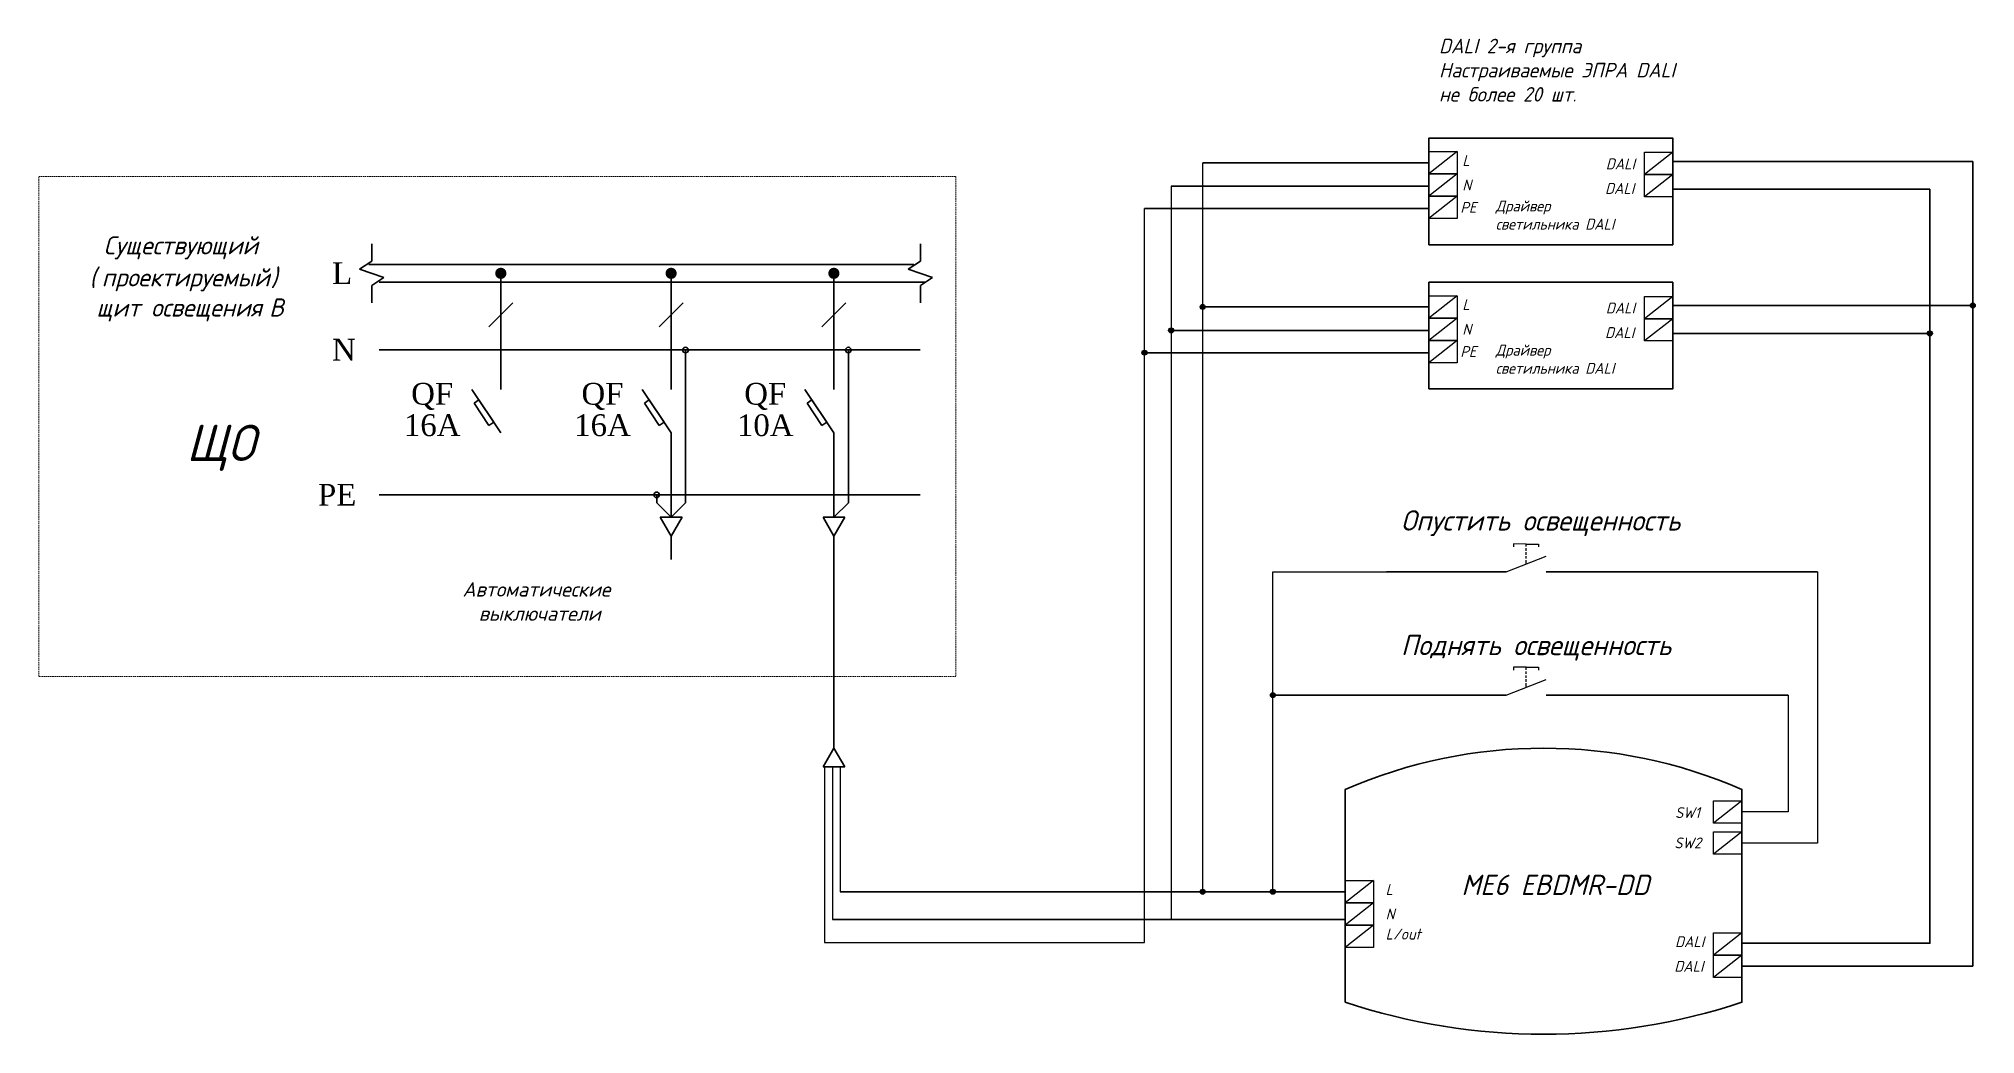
# Model space of a CAD drawing. Header units: millimetres. Extents: x -4896 to 62463, y -11301 to 6998.
# Drawn here: x 2378 to 7722, y -5952 to -3205 of the extents above; entities that cross this region are included whole.
import ezdxf
from ezdxf.enums import TextEntityAlignment as Align

# ---------------------------------------------------------------- set-up
doc = ezdxf.new("R2010")
doc.units = ezdxf.units.MM
doc.linetypes.add('( Hidden )', pattern=[0.375, 0.25, -0.125])
doc.linetypes.add('2.kat 11.50 kotu$0${ Wide Dash }', pattern=[12, 4, -2, 4, -2])
doc.layers.add('Описание', color=7, linetype='Continuous', lineweight=5)
doc.layers.add('Рамка', color=250, linetype='Continuous')
doc.styles.add('Times New Roman', font='times.ttf', dxfattribs={"height": 300})
doc.styles.add('ИСО', font='isocpeui.ttf', dxfattribs={"height": 240})
doc.styles.add('КП', font='isocpeur.ttf', dxfattribs={"width": 0.955, "oblique": 15})

msp = doc.modelspace()

# ---------------------------------------------------------------- texts
at = {"layer": 'Описание', "color": 0, "linetype": '( Hidden )', "lineweight": 30, "style": 'КП', "oblique": 15, "width": 0.955}
for s, p in [('Существующий', (2557.4, -3800.1)), ('(', (2518.2, -3888.4)), ('проектируемый', (2552.1, -3888.4)), (')', (3019.1, -3888.4)), ('щит освещения', (2537.5, -3971.7))]:
    msp.add_text(s, height=50, dxfattribs=at).set_placement(p)
at = {"layer": 'Описание', "color": 1, "linetype": '( Hidden )', "lineweight": 30, "style": 'Times New Roman'}
msp.add_text('L', height=60, dxfattribs=at).set_placement((3187.9, -3882))
at = {"layer": 'Описание', "color": 250, "linetype": '( Hidden )', "lineweight": 30, "true_color": 0x282828, "style": 'КП', "oblique": 15, "width": 0.955}
msp.add_text('В', height=50, dxfattribs=at).set_placement((3014.1, -3971.7))
at = {"layer": 'Описание', "color": 5, "linetype": '( Hidden )', "lineweight": 30, "style": 'Times New Roman'}
msp.add_text('N', height=60, dxfattribs=at).set_placement((3187.6, -4093.1))
at = {"layer": 'Описание', "style": 'Times New Roman'}
for s, p in [('QF', (3464.1, -4191.8)), ('QF', (3934, -4191.8)), ('QF', (4383.2, -4191.8)), ('16А', (3464.1, -4271.5)), ('16А', (3934, -4271.5)), ('10А', (4383.2, -4271.5))]:
    msp.add_text(s, height=60, dxfattribs=at).set_placement(p, align=Align.MIDDLE)
at = {"layer": 'Описание', "color": 30, "linetype": '( Hidden )', "lineweight": 30, "style": 'Times New Roman'}
msp.add_text('РЕ', height=60, dxfattribs=at).set_placement((3149, -4493.3))
at = {"layer": 'Описание', "color": 0, "linetype": '( Hidden )', "lineweight": 30, "style": 'ИСО'}
for s, p in [('Автоматические', (3547.7, -4744.4)), ('выключатели', (3592.4, -4811.1))]:
    msp.add_text(s, height=40, dxfattribs=at).set_placement(p)
at = {"layer": 'Описание', "color": 0, "linetype": '( Hidden )', "lineweight": 30, "transparency": 33554643, "attachment_point": 1, "style": 'КП'}
for s, insert, char_height, width in [('DALI 2-я группа \\PНастраиваемые ЭПРА DALI\\Pне более 20 шт.  ', (6242.5, -3205.1), 40, 815.139), ('Драйвер\\Pсветильника DALI', (6399.1, -3651.7), 30, 510.963), ('Драйвер\\Pсветильника DALI', (6399.1, -4049.4), 30, 510.963), ('ЩО', (2785.6, -4270.2), 100, 497.545), ('{\\C256;Опустить освещенность}', (6137.6, -4506.2), 56, 928.561), ('{\\C256;Поднять освещенность}', (6137.6, -4850), 56, 928.561), ('{\\C256;ME6 EBDMR-DD}', (6304.4, -5511.8), 56, 535.165)]:
    msp.add_mtext(s, dxfattribs=dict(at, insert=insert, char_height=char_height, width=width))
at = {"layer": 'Описание', "lineweight": 20, "transparency": 33554643, "char_height": 30, "attachment_point": 1, "style": 'КП'}
for s, width, insert in [('L', 2.09, (6306.9, -3526.2)), ('DALI', 2.09, (6702.9, -3535.4)), ('N', 2.09, (6306.9, -3593.9)), ('DALI', 30, (6700.8, -3603.2)), ('L', 2.09, (6306.9, -3923.9)), ('DALI', 2.09, (6702.9, -3933.1)), ('N', 2.09, (6306.9, -3991.7)), ('DALI', 30, (6700.8, -4000.9)), ('SW1', 2.09, (6893.9, -5325.4)), ('SW2', 30, (6891.8, -5409)), ('L', 2.09, (6095.2, -5537.6)), ('N', 2.09, (6095.2, -5605.3)), ('L/out', 2.09, (6095.2, -5660.6)), ('DALI', 2.09, (6893.9, -5681.7)), ('DALI', 30, (6891.8, -5749.5))]:
    msp.add_mtext_dynamic_manual_height_columns(s, width=width, gutter_width=7.5, heights=[0], dxfattribs=dict(at, insert=insert))
at = {"layer": 'Описание', "color": 30, "lineweight": 20, "true_color": 0xf8991e, "transparency": 33554643, "char_height": 30, "attachment_point": 1, "style": 'КП'}
for insert in [(6301.4, -3655.5), (6301.4, -4053.2)]:
    msp.add_mtext_dynamic_manual_height_columns('{\\C256;PE}', width=2.09, gutter_width=7.5, heights=[0], dxfattribs=dict(at, insert=insert))

# ---------------------------------------------------------------- hatches: boundary and pattern name
at = {"layer": 'Описание', "lineweight": 30, "ltscale": 100}
for points in [[(3637.9, -3852.4, 1), (3669.1, -3852.4, 1)], [(4107.9, -3852.4, 1), (4139.1, -3852.4, 1)], [(4557, -3852.4, 1), (4588.2, -3852.4, 1)]]:
    msp.add_hatch(color=1, dxfattribs=at).paths.add_polyline_path(points)
at = {"layer": 'Рамка'}
h = msp.add_hatch(color=1, dxfattribs=at)
h.dxf.hatch_style = 1
h.paths.add_polyline_path([(5583.5, -3945.1, 1), (5597.3, -3945.1, 1)])
h = msp.add_hatch(color=3, dxfattribs=at)
h.dxf.hatch_style = 1
h.paths.add_polyline_path([(7708.6, -3941.1, 1), (7722.4, -3941.1, 1)])
h = msp.add_hatch(color=5, dxfattribs=at)
h.dxf.hatch_style = 1
h.paths.add_polyline_path([(5496.4, -4009.8, 1), (5510.2, -4009.8, 1)])
h = msp.add_hatch(color=3, dxfattribs=at)
h.dxf.hatch_style = 1
h.paths.add_polyline_path([(7590.2, -4018.1, 1), (7604.1, -4018.1, 1)])
at = {"layer": 'Рамка', "true_color": 0xf8991e}
h = msp.add_hatch(color=30, dxfattribs=at)
h.dxf.hatch_style = 1
h.paths.add_polyline_path([(5422.6, -4071.3, 1), (5436.4, -4071.3, 1)])
at = {"layer": 'Рамка'}
h = msp.add_hatch(color=1, dxfattribs=at)
h.dxf.hatch_style = 1
h.paths.add_polyline_path([(5777.4, -5016.2, 1), (5791.2, -5016.2, 1)])
h = msp.add_hatch(color=1, dxfattribs=at)
h.dxf.hatch_style = 1
h.paths.add_polyline_path([(5583.5, -5558.8, 1), (5597.3, -5558.8, 1)])
h = msp.add_hatch(color=1, dxfattribs=at)
h.dxf.hatch_style = 1
h.paths.add_polyline_path([(5777.4, -5558.8, 1), (5791.2, -5558.8, 1)])

# ---------------------------------------------------------------- linework, layer by layer
at = {"layer": 'Описание', "color": 1, "lineweight": 30, "transparency": 33554643}
for p, q in [((5590.4, -3547.4), (5996.5, -3547.4)), ((5996.5, -3547.4), (6214.6, -3547.4)), ((5590.4, -3945.1), (5996.5, -3945.1)), ((5996.5, -3945.1), (6214.6, -3945.1)), ((6097.3, -4676.1), (6427.5, -4676.1)), ((5784.3, -5016.2), (6427.5, -5016.2)), ((4590.1, -5558.8), (5983.9, -5558.8))]:
    msp.add_line(p, q, dxfattribs=at)
at = {"layer": 'Описание', "color": 3, "lineweight": 30, "transparency": 33554643}
for p, q in [((7715.5, -3543.4), (6887.5, -3543.4)), ((6887.5, -3620.4), (7597.2, -3620.4)), ((7715.5, -3941.1), (6887.5, -3941.1)), ((6887.5, -4018.1), (7597.2, -4018.1))]:
    msp.add_line(p, q, dxfattribs=at)
at = {"layer": 'Описание', "color": 0, "linetype": '2.kat 11.50 kotu$0${ Wide Dash }', "lineweight": 20, "transparency": 33554643}
for p, q in [((2378.3, -3585.4), (4909.6, -3585.4)), ((2378.3, -4964.9), (2378.3, -3585.4)), ((4909.6, -3585.4), (4909.6, -4964.9)), ((4909.6, -4964.9), (2378.3, -4964.9))]:
    msp.add_line(p, q, dxfattribs=at)
at = {"layer": 'Описание', "color": 5, "lineweight": 30, "transparency": 33554643}
for p, q in [((6214.6, -3612.1), (5503.3, -3612.1)), ((6214.6, -4009.8), (5503.3, -4009.8)), ((5983.9, -5635.8), (4568.4, -5635.8))]:
    msp.add_line(p, q, dxfattribs=at)
at = {"layer": 'Описание', "color": 30, "lineweight": 30, "true_color": 0xf8991e, "transparency": 33554643}
for p, q in [((6214.6, -3673.6), (5429.5, -3673.6)), ((6214.6, -4071.3), (5429.5, -4071.3))]:
    msp.add_line(p, q, dxfattribs=at)
at = {"layer": 'Описание', "color": 1, "lineweight": 30, "ltscale": 100}
for p, q in [((3297.2, -3770.8), (3297.2, -3818.8)), ((4811.3, -3770.8), (4811.3, -3818.8)), ((3263.6, -3841.2), (3297.2, -3818.8)), ((3330.8, -3863.6), (3263.6, -3841.2)), ((4793, -3828.4), (3289.5, -3828.4)), ((4777.7, -3841.2), (4811.3, -3818.8)), ((4844.9, -3863.6), (4777.7, -3841.2)), ((3297.2, -3886), (3330.8, -3863.6)), ((3297.2, -3886), (3297.2, -3934)), ((4824.1, -3876.4), (3317.5, -3876.4)), ((4811.3, -3886), (4844.9, -3863.6)), ((4811.3, -3886), (4811.3, -3934))]:
    msp.add_line(p, q, dxfattribs=at)
at = {"layer": 'Описание', "color": 1, "lineweight": 30}
for p, q in [((3653.5, -3852.4), (3653.5, -4172.5)), ((4123.5, -3852.4), (4123.5, -4172.5)), ((4572.6, -3852.4), (4572.6, -4172.5)), ((3686.7, -3933.9), (3620.3, -4000.3)), ((4156.7, -3933.9), (4090.3, -4000.3)), ((4605.8, -3933.9), (4539.4, -4000.3)), ((3573.5, -4172.5), (3653.5, -4292.5)), ((3593, -4201.7), (3579.7, -4210.6)), ((3579.7, -4210.6), (3620.7, -4272.2)), ((3634, -4263.3), (3593, -4201.7)), ((4043.5, -4172.5), (4123.5, -4292.5)), ((4063, -4201.7), (4049.7, -4210.6)), ((4049.7, -4210.6), (4090.7, -4272.2)), ((4104, -4263.3), (4063, -4201.7)), ((4492.6, -4172.5), (4572.6, -4292.5)), ((4512.1, -4201.7), (4498.8, -4210.6)), ((4498.8, -4210.6), (4539.8, -4272.2)), ((4553.1, -4263.3), (4512.1, -4201.7)), ((3620.7, -4272.2), (3634, -4263.3)), ((4090.7, -4272.2), (4104, -4263.3)), ((4539.8, -4272.2), (4553.1, -4263.3)), ((4123.5, -4292.5), (4123.5, -4525.4)), ((4572.6, -4292.5), (4572.6, -4525.4))]:
    msp.add_line(p, q, dxfattribs=at)
at = {"layer": 'Описание', "color": 5, "lineweight": 30, "ltscale": 100}
msp.add_line((3317.5, -4063.6), (4810.6, -4063.6), dxfattribs=at)
at = {"layer": 'Описание', "color": 5, "lineweight": 30}
for p, q in [((4163.3, -4064), (4163.3, -4485.5)), ((4612.5, -4064), (4612.5, -4485.5)), ((4123.5, -4525.4), (4163.3, -4485.5)), ((4572.6, -4525.4), (4612.5, -4485.5))]:
    msp.add_line(p, q, dxfattribs=at)
at = {"layer": 'Описание', "color": 30, "lineweight": 30, "ltscale": 100}
msp.add_line((3317.5, -4463.4), (4810.6, -4463.7), dxfattribs=at)
at = {"layer": 'Описание', "color": 30, "lineweight": 30}
for p in [(4083.6, -4463.7), (4123.5, -4525.4)]:
    msp.add_line(p, (4083.6, -4485.5), dxfattribs=at)
at = {"layer": 'Описание', "color": 0, "lineweight": 30}
for p, q in [((4153.5, -4525.4), (4093.5, -4525.4)), ((4123.5, -4577.3), (4093.5, -4525.4)), ((4123.5, -4577.3), (4153.5, -4525.4)), ((4602.6, -4525.4), (4542.6, -4525.4)), ((4572.6, -4577.3), (4542.6, -4525.4)), ((4572.6, -4577.3), (4602.6, -4525.4)), ((4572.6, -5162.3), (4542.6, -5214.2)), ((4572.6, -5162.3), (4602.6, -5214.2)), ((4602.6, -5214.2), (4542.6, -5214.2))]:
    msp.add_line(p, q, dxfattribs=at)
at = {"layer": 'Описание', "color": 0, "lineweight": 30, "transparency": 33554643}
msp.add_line((4123.5, -4577.3), (4123.5, -4641.7), dxfattribs=at)
at = {"layer": 'Описание', "color": 0, "lineweight": 30, "ltscale": 100}
msp.add_line((4572.6, -4577.3), (4572.6, -5162.3), dxfattribs=at)
at = {"layer": 'Описание', "color": 2, "lineweight": 30, "transparency": 33554643}
for p, q in [((6537.9, -4676.1), (7286.8, -4676.1)), ((6537.9, -5016.2), (7205.8, -5016.2))]:
    msp.add_line(p, q, dxfattribs=at)
at = {"layer": 'Описание', "lineweight": 30, "transparency": 33554643}
for points in [[(6214.6, -3773.4), (6214.6, -3479.3), (6887.5, -3479.3), (6887.5, -3773.4)], [(6214.6, -4171.1), (6214.6, -3877), (6887.5, -3877), (6887.5, -4171.1)]]:
    msp.add_lwpolyline(points, close=True, dxfattribs=at)
msp.add_lwpolyline([(5983.9, -5863.6), (5983.9, -5276.2, -0.207391), (7078.5, -5276.2), (7078.5, -5863.6, -0.161658)], format="xyb", close=True, dxfattribs=at)
at = {"layer": 'Описание', "color": 5, "lineweight": 30}
for centre, start, end in [((4163.3, -4064), 90, 270), ((4163.3, -4064), 270, 90), ((4612.5, -4064), 90, 270), ((4612.5, -4064), 270, 90)]:
    msp.add_arc(centre, 7.73, start, end, dxfattribs=at)
at = {"layer": 'Описание', "color": 30, "lineweight": 30}
for start, end in [(90, 270), (270, 90)]:
    msp.add_arc((4083.6, -4463.7), 7.73, start, end, dxfattribs=at)
at = {"layer": 'Рамка', "color": 240, "true_color": 0xed1f24}
for p, q in [((6292.5, -3516.6), (6214.6, -3578.1)), ((6292.5, -3516.6), (6292.5, -3578.1)), ((6292.5, -3914.3), (6214.6, -3975.9)), ((6292.5, -3914.3), (6292.5, -3975.9)), ((6061.8, -5528), (5983.9, -5589.5)), ((6061.8, -5528), (6061.8, -5589.5)), ((6061.8, -5651.1), (5983.9, -5712.6)), ((6061.8, -5651.1), (6061.8, -5712.6))]:
    msp.add_line(p, q, dxfattribs=at)
at = {"layer": 'Рамка', "color": 3}
for p, q in [((6887.5, -3518.3), (6809.6, -3579.8)), ((6887.5, -3518.3), (6887.5, -3579.8)), ((6887.5, -3579.8), (6809.6, -3641.3)), ((6887.5, -3579.8), (6887.5, -3641.3)), ((6887.5, -3916), (6809.6, -3977.5)), ((6887.5, -3916), (6887.5, -3977.5)), ((6887.5, -3977.5), (6809.6, -4039)), ((6887.5, -3977.5), (6887.5, -4039)), ((7078.5, -5672.2), (7000.5, -5733.7)), ((7078.5, -5672.2), (7078.5, -5733.7)), ((7078.5, -5733.7), (7000.5, -5795.2)), ((7078.5, -5733.7), (7078.5, -5795.2))]:
    msp.add_line(p, q, dxfattribs=at)
at = {"layer": 'Рамка', "color": 5}
for p, q in [((6292.5, -3578.1), (6214.6, -3639.7)), ((6292.5, -3578.1), (6292.5, -3639.7)), ((6292.5, -3975.9), (6214.6, -4037.4)), ((6292.5, -3975.9), (6292.5, -4037.4)), ((6061.8, -5589.5), (5983.9, -5651.1)), ((6061.8, -5589.5), (6061.8, -5651.1))]:
    msp.add_line(p, q, dxfattribs=at)
at = {"layer": 'Рамка', "color": 30, "true_color": 0xf8991e}
for p, q in [((6292.5, -3639.7), (6214.6, -3701.2)), ((6292.5, -3639.7), (6292.5, -3701.2)), ((6292.5, -4037.4), (6214.6, -4098.9)), ((6292.5, -4037.4), (6292.5, -4098.9))]:
    msp.add_line(p, q, dxfattribs=at)
at = {"layer": 'Рамка', "color": 2}
for p, q in [((6427.5, -4676.1), (6537.9, -4633)), ((6427.5, -5016.2), (6537.9, -4973.1)), ((7078.5, -5307.6), (7000.5, -5369.2)), ((7078.5, -5307.6), (7078.5, -5369.2)), ((7078.5, -5393.9), (7000.5, -5455.4)), ((7078.5, -5393.9), (7078.5, -5455.4))]:
    msp.add_line(p, q, dxfattribs=at)
at = {"layer": 'Рамка', "color": 240, "true_color": 0xed1f24}
for points in [[(6214.6, -3516.6), (6292.5, -3516.6), (6292.5, -3578.1), (6214.6, -3578.1)], [(6214.6, -3914.3), (6292.5, -3914.3), (6292.5, -3975.9), (6214.6, -3975.9)], [(5983.9, -5528), (6061.8, -5528), (6061.8, -5589.5), (5983.9, -5589.5)], [(5983.9, -5651.1), (6061.8, -5651.1), (6061.8, -5712.6), (5983.9, -5712.6)]]:
    msp.add_lwpolyline(points, close=True, dxfattribs=at)
at = {"layer": 'Рамка', "color": 3}
for points in [[(6809.6, -3518.3), (6887.5, -3518.3), (6887.5, -3579.8), (6809.6, -3579.8)], [(6809.6, -3579.8), (6887.5, -3579.8), (6887.5, -3641.3), (6809.6, -3641.3)], [(6809.6, -3916), (6887.5, -3916), (6887.5, -3977.5), (6809.6, -3977.5)], [(6809.6, -3977.5), (6887.5, -3977.5), (6887.5, -4039), (6809.6, -4039)], [(7000.5, -5672.2), (7078.5, -5672.2), (7078.5, -5733.7), (7000.5, -5733.7)], [(7000.5, -5733.7), (7078.5, -5733.7), (7078.5, -5795.2), (7000.5, -5795.2)]]:
    msp.add_lwpolyline(points, close=True, dxfattribs=at)
at = {"layer": 'Рамка', "color": 1}
for points in [[(5590.4, -5558.8), (5590.4, -3945.1), (5590.4, -3547.4)], [(5784.3, -5558.8), (5784.3, -4676.1), (6097.3, -4676.1)], [(4590.1, -5214.2), (4590.1, -5558.8)]]:
    msp.add_lwpolyline(points, dxfattribs=at)
at = {"layer": 'Рамка', "color": 5}
for points in [[(6214.6, -3578.1), (6292.5, -3578.1), (6292.5, -3639.7), (6214.6, -3639.7)], [(6214.6, -3975.9), (6292.5, -3975.9), (6292.5, -4037.4), (6214.6, -4037.4)], [(5983.9, -5589.5), (6061.8, -5589.5), (6061.8, -5651.1), (5983.9, -5651.1)]]:
    msp.add_lwpolyline(points, close=True, dxfattribs=at)
at = {"layer": 'Рамка', "color": 3, "lineweight": 30}
for points in [[(7715.5, -3543.4), (7715.5, -5763.7), (7078.5, -5763.7)], [(7597.2, -3620.4), (7597.2, -5700.7), (7078.5, -5700.7)]]:
    msp.add_lwpolyline(points, dxfattribs=at)
at = {"layer": 'Рамка', "color": 5}
for points in [[(5503.3, -3612.1), (5503.3, -5635.8)], [(4568.4, -5214.2), (4568.4, -5635.8)]]:
    msp.add_lwpolyline(points, dxfattribs=at)
at = {"layer": 'Рамка', "color": 30, "true_color": 0xf8991e}
for points in [[(5429.5, -5698.6), (5429.5, -3673.6)], [(4546.6, -5214.2), (4546.6, -5698.6)], [(4546.6, -5698.6), (5429.5, -5698.6), (5429.5, -5698.6)]]:
    msp.add_lwpolyline(points, dxfattribs=at)
for points in [[(6214.6, -3639.7), (6292.5, -3639.7), (6292.5, -3701.2), (6214.6, -3701.2)], [(6214.6, -4037.4), (6292.5, -4037.4), (6292.5, -4098.9), (6214.6, -4098.9)]]:
    msp.add_lwpolyline(points, close=True, dxfattribs=at)
at = {"layer": 'Рамка', "color": 2}
for points in [[(6482.9, -4599.5), (6448.4, -4599.2), (6448.4, -4607.3)], [(6482.7, -4654.6), (6482.7, -4643.5)], [(6482.8, -4628.7), (6482.8, -4621.6)], [(6482.8, -4639.6), (6482.8, -4632.6)], [(6482.9, -4606.5), (6482.9, -4599.5)], [(6482.9, -4599.5), (6517.5, -4599.5), (6517.5, -4607.5)], [(6482.9, -4617.7), (6482.9, -4610.7)], [(7286.8, -4676.1), (7286.8, -5424.6), (7078.5, -5424.6)], [(6482.9, -4939.5), (6448.4, -4939.2), (6448.4, -4947.3)], [(6482.8, -4968.7), (6482.8, -4961.7)], [(6482.9, -4946.5), (6482.9, -4939.5)], [(6482.9, -4939.5), (6517.5, -4939.5), (6517.5, -4947.5)], [(6482.9, -4957.8), (6482.9, -4950.7)], [(6482.7, -4994.6), (6482.7, -4983.5)], [(6482.8, -4979.6), (6482.8, -4972.6)], [(7205.8, -5016.2), (7205.8, -5338.4), (7078.5, -5338.4)]]:
    msp.add_lwpolyline(points, dxfattribs=at)
for points in [[(7000.5, -5307.6), (7078.5, -5307.6), (7078.5, -5369.2), (7000.5, -5369.2)], [(7000.5, -5393.9), (7078.5, -5393.9), (7078.5, -5455.4), (7000.5, -5455.4)]]:
    msp.add_lwpolyline(points, close=True, dxfattribs=at)
at = {"layer": 'Рамка', "color": 1}
for centre in [(5590.4, -3945.1), (5784.3, -5016.2), (5590.4, -5558.8), (5784.3, -5558.8)]:
    msp.add_circle(centre, 6.9, dxfattribs=at)
at = {"layer": 'Рамка', "color": 3}
for centre in [(7715.5, -3941.1), (7597.2, -4018.1)]:
    msp.add_circle(centre, 6.9, dxfattribs=at)
at = {"layer": 'Рамка', "color": 5}
msp.add_circle((5503.3, -4009.8), 6.9, dxfattribs=at)
at = {"layer": 'Рамка', "color": 30, "true_color": 0xf8991e}
msp.add_circle((5429.5, -4071.3), 6.9, dxfattribs=at)

msp.set_redraw_order([(e.dxf.handle, doc.entitydb.next_handle()) for e in msp.query("TEXT MTEXT ATTDEF DIMENSION ARC_DIMENSION")])  # texts and dimensions are drawn at this point

doc.saveas('drawing.dxf')
